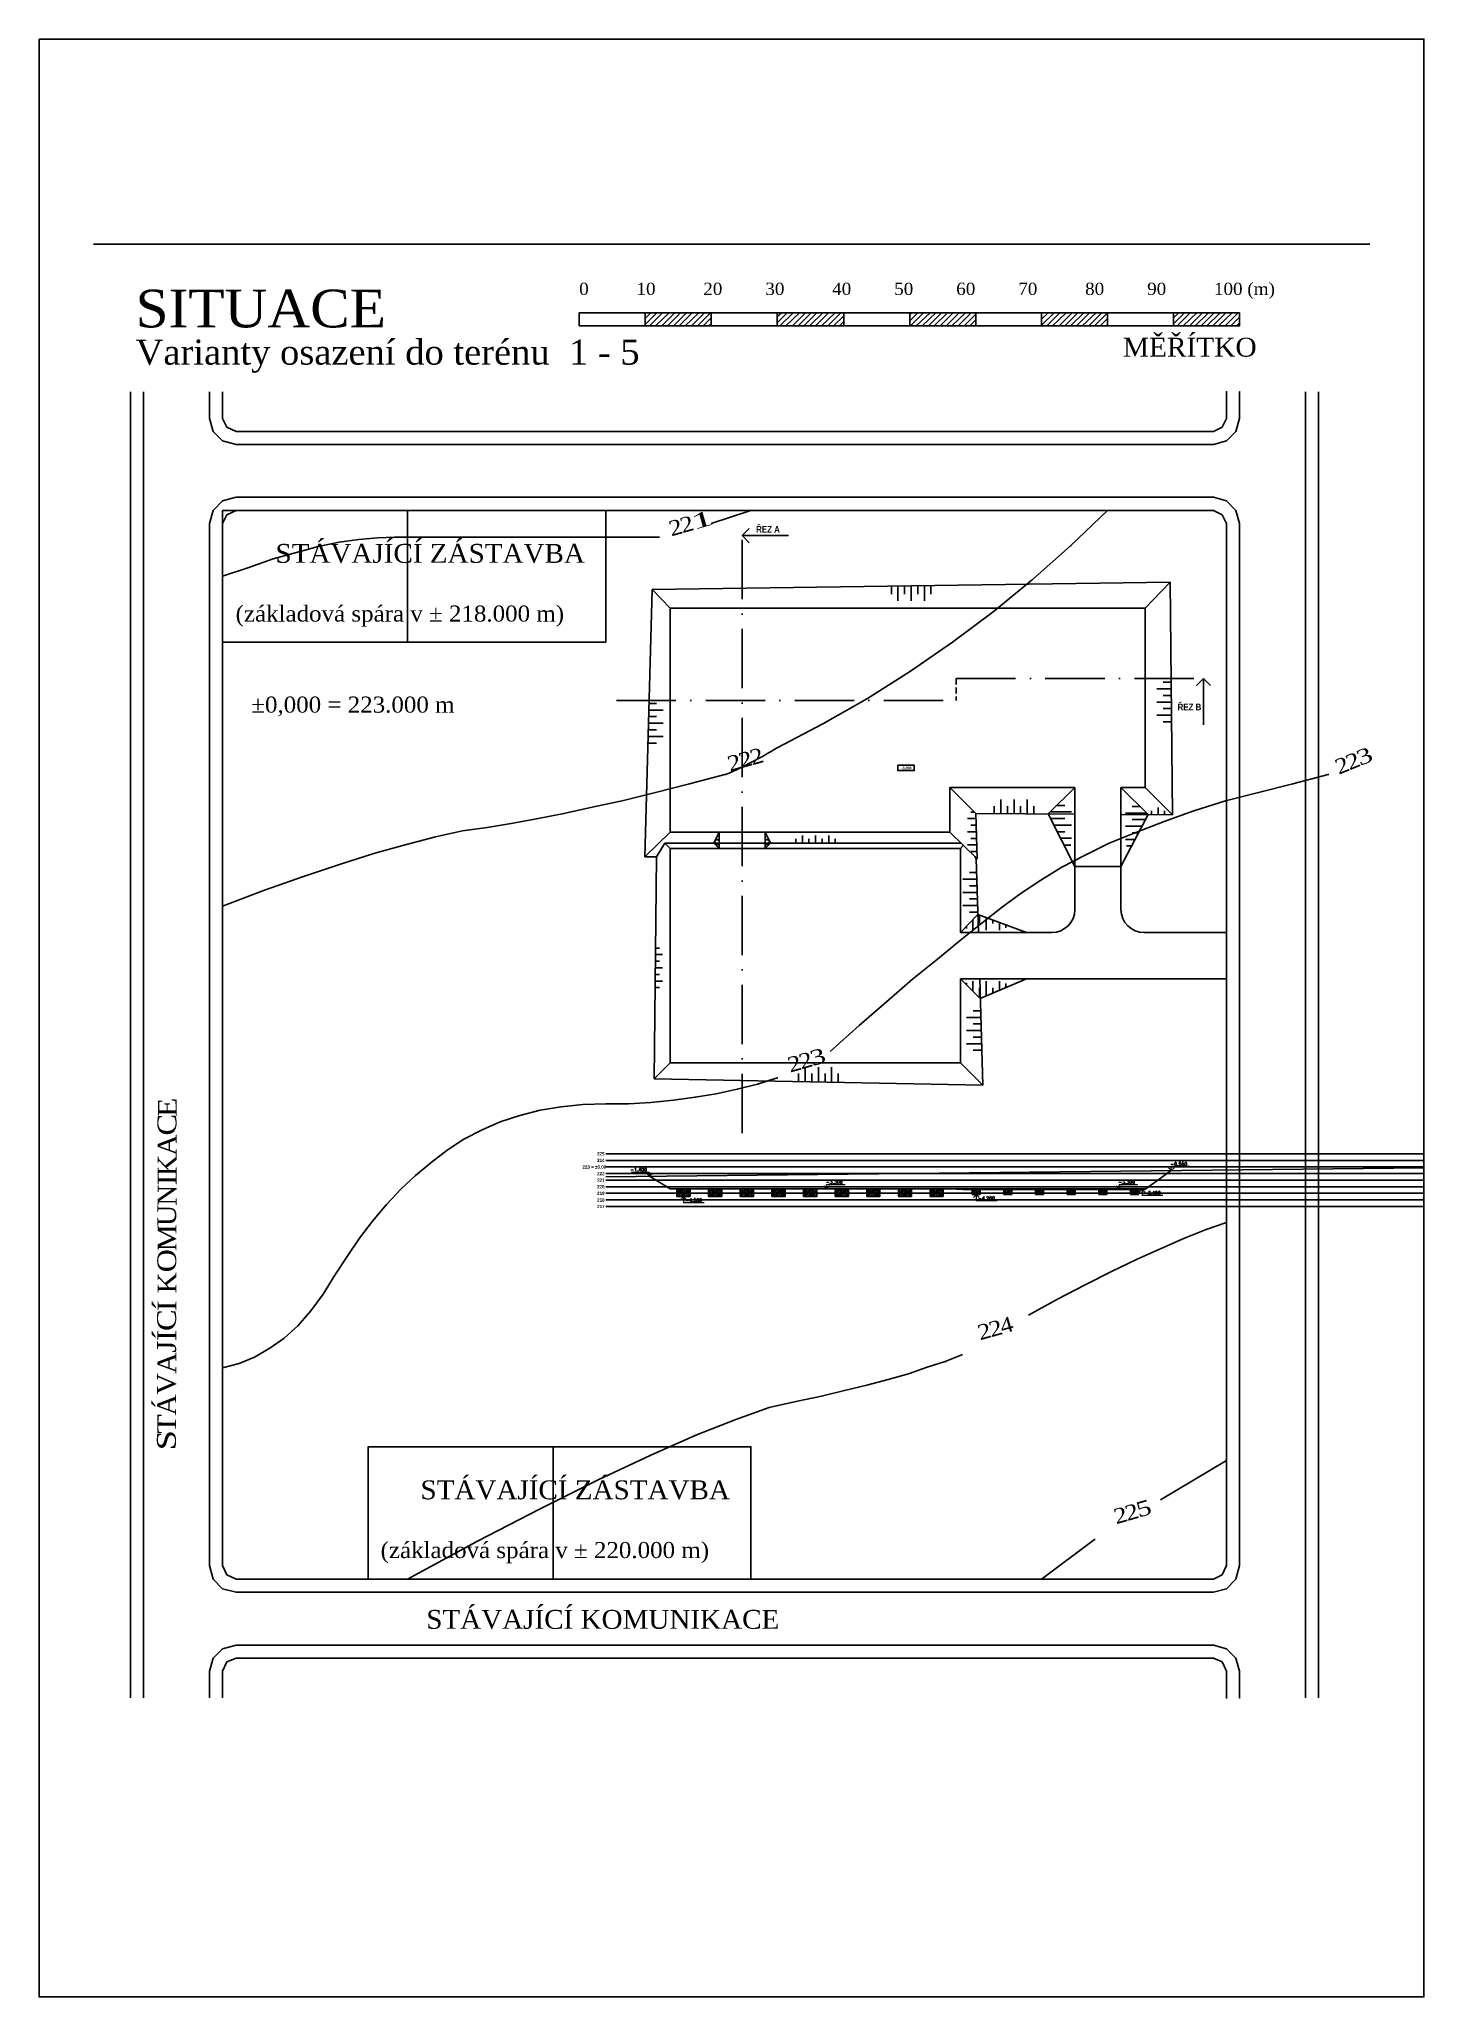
# Model space of a CAD drawing. Header units: millimetres. Extents: x -51 to 2999949, y -1641567 to 415040.
# Drawn here: x 929949 to 1139949, y -623152 to -326152 of the extents above; entities that cross this region are included whole.
import ezdxf

# ---------------------------------------------------------------- set-up
doc = ezdxf.new("R2010")
doc.units = ezdxf.units.MM
doc.header["$LTSCALE"] = 75
doc.header["$MEASUREMENT"] = 0
doc.linetypes.add('ACAD_ISO10W100', pattern=[18, 12, -3, 0, -3])
doc.layers.get('0').update_dxf_attribs({"linetype": 'CONTINUOUS'})
for name, color, linetype in [('cesty', 161, 'CONTINUOUS'), ('DNO', 210, 'CONTINUOUS'), ('objekt A+B', 10, 'CONTINUOUS'), ('objekt C', 30, 'CONTINUOUS'), ('svahování', 80, 'CONTINUOUS'), ('TEXT hloubky ŘEZ', 255, 'CONTINUOUS'), ('TEXT hlouby SJ', 6, 'CONTINUOUS'), ('ŘEZ', 10, 'ACAD_ISO10W100'), ('ŘEZ bílá', 251, 'CONTINUOUS'), ('ŘEZ červená', 10, 'CONTINUOUS'), ('šrafy', 90, 'CONTINUOUS')]:
    doc.layers.add(name, color=color, linetype=linetype)
doc.layers.add('texty', color=255, linetype='CONTINUOUS', lineweight=15)
doc.styles.add('hloubky patek a pasu', font='ariblk.ttf', dxfattribs={"width": 0.75, "height": 400})
doc.styles.add('romans', font='romans.shx')
doc.styles.add('TIMESNEWROMAN', font='times.ttf')
doc.styles.add('ŘEZ', font='ariblk.ttf', dxfattribs={"width": 0.75, "height": 1000})
doc.styles.add('ŘEZ HLOUBKY', font='ariblk.ttf', dxfattribs={"width": 0.75, "height": 500})
pattern_1 = [(45, (2149.33, -682153.43), (-132.58252, 132.58252), [])]
pattern_2 = [(45, (2149.33, -682153.43), (-132.58252, 132.58252), [])]

msp = doc.modelspace()

# ---------------------------------------------------------------- texts
at = {"attachment_point": 7, "style": 'TIMESNEWROMAN'}
for s, insert, char_height, width in [('\\W1.04;SITUACE', (944570.606, -369963.9438), 5726.351254, 39233.210613), ('\\W1.03;0\\~\\~\\~\\~\\~\\~\\~\\~\\~\\~10\\~\\~\\~\\~\\~\\~\\~\\~\\~\\~20\\~\\~\\~\\~\\~\\~\\~\\~\\~30\\~\\~\\~\\~\\~\\~\\~\\~\\~\\~40\\~\\~\\~\\~\\~\\~\\~\\~\\~50\\~\\~\\~\\~\\~\\~\\~\\~\\~60\\~\\~\\~\\~\\~\\~\\~\\~\\~70\\~\\~\\~\\~\\~\\~\\~\\~\\~\\~80\\~\\~\\~\\~\\~\\~\\~\\~\\~90\\~\\~\\~\\~\\~\\~\\~\\~\\~\\~100\\~(m)', (1011851.0381, -365566.0212), 1861.0337746, 104185.902222), ('\\W1.03;MĚŘÍTKO', (1094305.5786, -374361.8664), 2863.160702, 21087.585931), ('\\W1.02;Varianty\\~osazení\\~do\\~terénu\\~\\~1\\~-\\~5', (944570.606, -376779.4418), 3793.664797, 76615.213946), ('\\W1.02;STÁVAJÍCÍ\\~ZÁSTAVBA', (965788.6333, -405661.6538), 2863.160702, 47179.177469), ('{\\W1.03;(základová\\~spára\\~v\\~±\\~218.000\\~m)}', (959744.7078, -415306.2117), 2433.709411, 49434.835916), ('{\\W1.03;±\\fTimes New Roman|b0|i0|c238|p18;0,000 =\\fTimes New Roman|b0|i0|c0|p18;\\~2\\fTimes New Roman|b0|i0|c238|p18;23\\fTimes New Roman|b0|i0|c0|p18;.000\\~m}', (962120.6215, -428896.0559), 2433.7094106, 49434.835916), ('\\W1.02;STÁVAJÍCÍ\\~ZÁSTAVBA', (987778.2266, -547732.4222), 2863.160702, 47179.177469), ('\\W1.03;(základová\\~spára\\~v\\~±\\~220.000\\~m)', (981734.3011, -557376.9801), 2433.709411, 49434.835916), ('\\W1.02;STÁVAJÍCÍ\\~KOMUNIKACE', (988652.6637, -567381.5672), 2863.160702, 53670.587301)]:
    msp.add_mtext(s, dxfattribs=dict(at, insert=insert, char_height=char_height, width=width))
for s, insert, char_height, width, rotation in [('\\W1.95;1', (1029185.4395, -400620.6037), 2289.83564, 3945.505769, 15.800195223), ('\\W1.16;2', (1025816.3587, -401598.0884), 2289.83564, 3047.345227, 15.800195223), ('\\W1.16;2', (1027513.7188, -401109.3984), 2289.83564, 3047.345227, 15.800195223), ('\\W1.35;3', (1130293.122, -436455.4968), 2289.83564, 3263.015794, 21.903186915), ('\\W1.16;2', (1034714.7218, -437269.6359), 2289.83564, 3047.345227, 15.800195223), ('\\W1.16;2', (1036412.0426, -436780.9197), 2289.83564, 3047.345227, 15.800195223), ('\\W1.16;2', (1038109.4419, -436318.1044), 2289.83564, 3047.345227, 15.800195223), ('\\W1.16;2', (1127044.2278, -437759.896), 2289.83564, 3047.345227, 21.903186915), ('\\W1.16;2', (1128680.0123, -437093.5191), 2289.83564, 3047.345227, 21.903186915), ('\\W1.16;2', (1043844.6103, -482945.947), 2289.83564, 3047.345227, 15.800195223), ('\\W1.16;2', (1045541.9703, -482457.257), 2289.83564, 3047.345227, 15.800195223), ('\\W1.35;3', (1047213.7695, -481994.3501), 2289.83564, 3263.015794, 15.800195223), ('\\W1.09;E', (950819.3777, -489633.5364), 2863.05416, 4188.811084, 89.900411366), ('\\W1.14;C', (950793.7907, -492488.3141), 2863.05416, 4490.011551, 89.900411366), ('\\W1.04;A', (950793.6992, -495574.6563), 2863.05416, 4592.758633, 89.900411366), ('\\W1.03;K', (950793.6992, -498635.0191), 2863.05416, 4572.933721, 89.900411366), ('\\W1.19;I', (950793.7907, -500075.4107), 2863.05416, 3142.167689, 89.900411366), ('\\W1.02;N', (950793.7907, -503135.7867), 2863.05416, 4557.722998, 89.900411366), ('\\W1.04;U', (950768.243, -506222.0373), 2863.05416, 4588.465591, 89.900411366), ('\\W1.07;M', (950768.158, -510054.0119), 2863.05416, 5402.248105, 89.900411366), ('\\W1.13;O', (950768.2822, -513243.0552), 2863.05416, 4720.524113, 89.900411366), ('\\W1.03;K', (950768.4523, -516432.0592), 2863.05416, 4572.933721, 89.900411366), ('\\W1.19;Í', (950768.4981, -519184.1489), 2863.05416, 3142.167689, 89.900411366), ('\\W1.14;C', (950742.6953, -522141.693), 2863.05416, 4490.011551, 89.900411366), ('\\W1.19;Í', (950742.6495, -523684.8118), 2863.05416, 3142.167689, 89.900411366), ('\\W1.16;2', (1072649.3811, -523555.922), 2289.83564, 3047.345227, 15.800195223), ('\\W1.16;2', (1074346.7804, -523093.159), 2289.83564, 3047.345227, 15.800195223), ('\\W1.13;4', (1076018.5534, -522604.3774), 2289.83564, 3009.2889, 15.800195223), ('\\W1.09;J', (950742.6953, -525433.9082), 2863.05416, 3226.500007, 89.900411366), ('\\W1.04;A', (950742.8196, -528622.9122), 2863.05416, 4592.758633, 89.900411366), ('\\W1.05;V', (950742.9962, -531811.9686), 2863.05416, 4599.969062, 89.900411366), ('\\W1.04;Á', (950717.3176, -534975.5165), 2863.05416, 4592.758633, 89.900411366), ('\\W1.28;S', (950717.4027, -540248.262), 2863.05416, 4219.334297, 89.900411366), ('\\W1.12;T', (950717.3569, -537727.5538), 2863.05416, 4225.102355, 89.900411366), ('\\W1.16;2', (1093301.4343, -551460.7931), 2289.83564, 3047.345227, 15.800195223), ('\\W1.16;2', (1094998.7812, -550972.1031), 2289.83564, 3047.345227, 15.800195223), ('\\W1.31;5', (1096696.1543, -550483.4), 2289.83564, 3222.341082, 15.800195223)]:
    msp.add_mtext(s, dxfattribs=dict(at, insert=insert, char_height=char_height, width=width, rotation=rotation))
at = {"layer": 'TEXT hloubky ŘEZ', "char_height": 500, "attachment_point": 1, "style": 'ŘEZ HLOUBKY'}
for s, width, heights, insert in [('225', 1674.686176, [0], (1014562.687, -495000.3985)), ('223 = ±0.00', 3549.990573, [1316.3218], (1012337.5089, -497000.3985)), ('224', 1674.686176, [0], (1014562.687, -496000.3985)), ('222', 1674.686176, [0], (1014562.687, -498000.3985)), ('221', 1674.686176, [0], (1014562.687, -499000.3985)), ('220', 1674.686176, [0], (1014562.687, -500000.3985)), ('219', 1674.686176, [0], (1014562.687, -501000.3985)), ('218', 1674.686176, [0], (1014562.687, -502000.3985)), ('217', 1674.686176, [0], (1014562.687, -503000.3985))]:
    msp.add_mtext_dynamic_manual_height_columns(s, width=width, gutter_width=2500, heights=heights, dxfattribs=dict(at, insert=insert))
at = {"layer": 'TEXT hlouby SJ', "insert": (1060708.2289, -436511.9837), "char_height": 400, "attachment_point": 1, "style": 'hloubky patek a pasu'}
msp.add_mtext_dynamic_manual_height_columns('-3,300', width=1520.658085, gutter_width=2000, heights=[0], dxfattribs=at)
at = {"layer": 'texty', "ltscale": 20, "extrusion": (1.93959e-16, -3.39308e-16, -1), "style": 'romans', "text_generation_flag": 2}
for s, p in [('-1,400', (-1019581.0794, -497912.1609)), ('-0,550', (-1101510.7232, -497047.6123)), ('-3,300', (-1049250.9441, -499798.9823)), ('-4,200', (-1072346.4037, -502253.3985)), ('-3,300', (-1093597.4843, -499798.9823)), ('-3,400', (-1097494.4352, -501453.3985)), ('-4,500', (-1027946.4037, -502553.3985))]:
    msp.add_text(s, height=514.89696, dxfattribs=at).set_placement(p)
at = {"layer": 'ŘEZ', "char_height": 1000, "attachment_point": 1, "style": 'ŘEZ'}
for s, insert in [('ŘEZ A', (1038688.2154, -400014.1598)), ('ŘEZ B', (1102603.032, -426972.805))]:
    msp.add_mtext_dynamic_manual_height_columns(s, width=8587.751714, gutter_width=5000, heights=[0], dxfattribs=dict(at, insert=insert))

# ---------------------------------------------------------------- blocks, each defined once
blk = doc.blocks.new('*U22')
at = {"layer": 'DNO'}
for p, q in [((-1000, 600), (-1000, -600)), ((1000, -600), (1000, 600)), ((-1000, -600), (1000, -600))]:
    blk.add_line(p, q, dxfattribs=at)
blk = doc.blocks.new('*U23')
at = {"layer": 'DNO', "color": 0, "linetype": 'ByBlock', "lineweight": -2, "transparency": 16777216}
for p in [(0, 0), (4800, 0), (9600, 0), (14400, 0), (19200, 0), (24000, 0), (28800, 0), (33600, 0), (38400, 0)]:
    blk.add_blockref('*U22', p, dxfattribs=at)

# ---------------------------------------------------------------- hatches: boundary and pattern name
at = {"layer": 'šrafy'}
h = msp.add_hatch(dxfattribs=at)
h.set_pattern_fill('ANSI31', color=256, scale=1500)
h.set_pattern_definition(pattern_1)
h.paths.add_polyline_path([(1026669.7798, -500550.3985), (1026669.7798, -501250.3985), (1028669.7798, -501250.3985), (1028669.7798, -500550.3985)])
h = msp.add_hatch(dxfattribs=at)
h.set_pattern_fill('ANSI31', color=256, scale=1500)
h.set_pattern_definition(pattern_1)
h.paths.add_polyline_path([(1028669.7798, -501250.3985), (1026669.7798, -501250.3985), (1026669.7798, -501750.3985), (1028669.7798, -501750.3985)])
h = msp.add_hatch(dxfattribs=at)
h.set_pattern_fill('ANSI31', color=256, scale=1500)
h.set_pattern_definition(pattern_1)
h.paths.add_polyline_path([(1033469.7798, -500550.3985), (1031469.7798, -500550.3985), (1031469.7798, -501250.3985), (1033469.7798, -501250.3985)])
h = msp.add_hatch(dxfattribs=at)
h.set_pattern_fill('ANSI31', color=256, scale=1500)
h.set_pattern_definition(pattern_1)
h.paths.add_polyline_path([(1033469.7798, -501250.3985), (1031469.7798, -501250.3985), (1031469.7798, -501750.3985), (1033469.7798, -501750.3985)])
h = msp.add_hatch(dxfattribs=at)
h.set_pattern_fill('ANSI31', color=256, scale=1500)
h.set_pattern_definition(pattern_1)
h.paths.add_polyline_path([(1038269.7798, -500550.3985), (1036269.7798, -500550.3985), (1036269.7798, -501250.3985), (1038269.7798, -501250.3985)])
h = msp.add_hatch(dxfattribs=at)
h.set_pattern_fill('ANSI31', color=256, scale=1500)
h.set_pattern_definition(pattern_1)
h.paths.add_polyline_path([(1038269.7798, -501250.3985), (1036269.7798, -501250.3985), (1036269.7798, -501750.3985), (1038269.7798, -501750.3985)])
h = msp.add_hatch(dxfattribs=at)
h.set_pattern_fill('ANSI31', color=256, scale=1500)
h.set_pattern_definition(pattern_1)
h.paths.add_polyline_path([(1043069.7798, -500550.3985), (1041069.7798, -500550.3985), (1041069.7798, -501250.3985), (1043069.7798, -501250.3985)])
h = msp.add_hatch(dxfattribs=at)
h.set_pattern_fill('ANSI31', color=256, scale=1500)
h.set_pattern_definition(pattern_1)
h.paths.add_polyline_path([(1043069.7798, -501250.3985), (1041069.7798, -501250.3985), (1041069.7798, -501750.3985), (1043069.7798, -501750.3985)])
h = msp.add_hatch(dxfattribs=at)
h.set_pattern_fill('ANSI31', color=256, scale=1500)
h.set_pattern_definition(pattern_1)
h.paths.add_polyline_path([(1047869.7798, -500550.3985), (1046869.7798, -500550.3985), (1045869.7798, -500550.3985), (1045869.7798, -501250.3985), (1047869.7798, -501250.3985)])
h = msp.add_hatch(dxfattribs=at)
h.set_pattern_fill('ANSI31', color=256, scale=1500)
h.set_pattern_definition(pattern_1)
h.paths.add_polyline_path([(1047869.7798, -501250.3985), (1045869.7798, -501250.3985), (1045869.7798, -501750.3985), (1047869.7798, -501750.3985)])
h = msp.add_hatch(dxfattribs=at)
h.set_pattern_fill('ANSI31', color=256, scale=1500)
h.set_pattern_definition(pattern_1)
h.paths.add_polyline_path([(1052669.7798, -500550.3985), (1050669.7798, -500550.3985), (1050669.7798, -501250.3985), (1052669.7798, -501250.3985)])
h = msp.add_hatch(dxfattribs=at)
h.set_pattern_fill('ANSI31', color=256, scale=1500)
h.set_pattern_definition(pattern_1)
h.paths.add_polyline_path([(1052669.7798, -501250.3985), (1050669.7798, -501250.3985), (1050669.7798, -501750.3985), (1052669.7798, -501750.3985)])
h = msp.add_hatch(dxfattribs=at)
h.set_pattern_fill('ANSI31', color=256, scale=1500)
h.set_pattern_definition(pattern_1)
h.paths.add_polyline_path([(1057469.7798, -500550.3985), (1055469.7798, -500550.3985), (1055469.7798, -501250.3985), (1057469.7798, -501250.3985)])
h = msp.add_hatch(dxfattribs=at)
h.set_pattern_fill('ANSI31', color=256, scale=1500)
h.set_pattern_definition(pattern_1)
h.paths.add_polyline_path([(1057469.7798, -501250.3985), (1055469.7798, -501250.3985), (1055469.7798, -501750.3985), (1057469.7798, -501750.3985)])
h = msp.add_hatch(dxfattribs=at)
h.set_pattern_fill('ANSI31', color=256, scale=1500)
h.set_pattern_definition(pattern_1)
h.paths.add_polyline_path([(1062269.7798, -500550.3985), (1060269.7798, -500550.3985), (1060269.7798, -501250.3985), (1062269.7798, -501250.3985)])
h = msp.add_hatch(dxfattribs=at)
h.set_pattern_fill('ANSI31', color=256, scale=1500)
h.set_pattern_definition(pattern_1)
h.paths.add_polyline_path([(1062269.7798, -501250.3985), (1060269.7798, -501250.3985), (1060269.7798, -501750.3985), (1062269.7798, -501750.3985)])
h = msp.add_hatch(dxfattribs=at)
h.set_pattern_fill('ANSI31', color=256, scale=1500)
h.set_pattern_definition(pattern_1)
h.paths.add_polyline_path([(1067069.7798, -500550.3985), (1065069.7798, -500550.3985), (1065069.7798, -501250.3985), (1067069.7798, -501250.3985)])
h = msp.add_hatch(dxfattribs=at)
h.set_pattern_fill('ANSI31', color=256, scale=1500)
h.set_pattern_definition(pattern_1)
h.paths.add_polyline_path([(1067069.7798, -501250.3985), (1065069.7798, -501250.3985), (1065069.7798, -501750.3985), (1067069.7798, -501750.3985)])
h = msp.add_hatch(dxfattribs=at)
h.set_pattern_fill('ANSI31', color=256, scale=1500)
h.set_pattern_definition(pattern_1)
h.paths.add_polyline_path([(1070019.7798, -500550.3985), (1068069.7798, -500550.3985), (1070019.7798, -500650.3985)])
h = msp.add_hatch(dxfattribs=at)
h.set_pattern_fill('ANSI31', color=256, scale=1500)
h.set_pattern_definition(pattern_1)
h.paths.add_polyline_path([(1072669.7798, -500550.3985), (1070019.7798, -500550.3985), (1070019.7798, -500650.3985), (1072669.7798, -500650.3985)])
h = msp.add_hatch(dxfattribs=at)
h.set_pattern_fill('ANSI31', color=256, scale=1500)
h.set_pattern_definition(pattern_2)
h.paths.add_polyline_path([(1072669.7798, -500650.3985), (1071469.7798, -500650.3985), (1071469.7798, -501250.3985), (1072669.7798, -501250.3985)])
h = msp.add_hatch(dxfattribs=at)
h.set_pattern_fill('ANSI31', color=256, scale=1500)
h.set_pattern_definition(pattern_2)
h.paths.add_polyline_path([(1072669.7798, -501250.3985), (1071469.7798, -501250.3985), (1071469.7798, -501450.3985), (1072669.7798, -501450.3985)])
h = msp.add_hatch(dxfattribs=at)
h.set_pattern_fill('ANSI31', color=256, scale=1500)
h.set_pattern_definition(pattern_1)
h.paths.add_polyline_path([(1076269.7798, -500550.3985), (1072669.7798, -500550.3985), (1072669.7798, -500650.3985), (1076269.7798, -500650.3985)])
h = msp.add_hatch(dxfattribs=at)
h.set_pattern_fill('ANSI31', color=256, scale=1500)
h.set_pattern_definition(pattern_1)
h.paths.add_polyline_path([(1097669.7798, -500550.3985), (1076269.7798, -500550.3985), (1076269.7798, -500650.3985), (1097669.7798, -500650.3985)])
h = msp.add_hatch(dxfattribs=at)
h.set_pattern_fill('ANSI31', color=256, scale=1500)
h.set_pattern_definition(pattern_2)
h.paths.add_polyline_path([(1077469.7798, -500650.3985), (1076269.7798, -500650.3985), (1076269.7798, -501250.3985), (1077469.7798, -501250.3985)])
h = msp.add_hatch(dxfattribs=at)
h.set_pattern_fill('ANSI31', color=256, scale=1500)
h.set_pattern_definition(pattern_2)
h.paths.add_polyline_path([(1077469.7798, -501250.3985), (1076269.7798, -501250.3985), (1076269.7798, -501450.3985), (1077469.7798, -501450.3985)])
h = msp.add_hatch(dxfattribs=at)
h.set_pattern_fill('ANSI31', color=256, scale=1500)
h.set_pattern_definition(pattern_2)
h.paths.add_polyline_path([(1082269.7798, -500650.3985), (1081069.7798, -500650.3985), (1081069.7798, -501250.3985), (1082269.7798, -501250.3985)])
h = msp.add_hatch(dxfattribs=at)
h.set_pattern_fill('ANSI31', color=256, scale=1500)
h.set_pattern_definition(pattern_2)
h.paths.add_polyline_path([(1082269.7798, -501250.3985), (1081069.7798, -501250.3985), (1081069.7798, -501450.3985), (1082269.7798, -501450.3985)])
h = msp.add_hatch(dxfattribs=at)
h.set_pattern_fill('ANSI31', color=256, scale=1500)
h.set_pattern_definition(pattern_2)
h.paths.add_polyline_path([(1087069.7798, -500650.3985), (1085869.7798, -500650.3985), (1085869.7798, -501250.3985), (1087069.7798, -501250.3985)])
h = msp.add_hatch(dxfattribs=at)
h.set_pattern_fill('ANSI31', color=256, scale=1500)
h.set_pattern_definition(pattern_2)
h.paths.add_polyline_path([(1087069.7798, -501250.3985), (1085869.7798, -501250.3985), (1085869.7798, -501450.3985), (1087069.7798, -501450.3985)])
h = msp.add_hatch(dxfattribs=at)
h.set_pattern_fill('ANSI31', color=256, scale=1500)
h.set_pattern_definition(pattern_2)
h.paths.add_polyline_path([(1091869.7798, -500650.3985), (1090669.7798, -500650.3985), (1090669.7798, -501250.3985), (1091869.7798, -501250.3985)])
h = msp.add_hatch(dxfattribs=at)
h.set_pattern_fill('ANSI31', color=256, scale=1500)
h.set_pattern_definition(pattern_2)
h.paths.add_polyline_path([(1091869.7798, -501250.3985), (1090669.7798, -501250.3985), (1090669.7798, -501450.3985), (1091869.7798, -501450.3985)])
h = msp.add_hatch(dxfattribs=at)
h.set_pattern_fill('ANSI31', color=256, scale=1500)
h.set_pattern_definition(pattern_2)
h.paths.add_polyline_path([(1096669.7798, -500650.3985), (1095469.7798, -500650.3985), (1095469.7798, -501250.3985), (1096669.7798, -501250.3985)])
h = msp.add_hatch(dxfattribs=at)
h.set_pattern_fill('ANSI31', color=256, scale=1500)
h.set_pattern_definition(pattern_2)
h.paths.add_polyline_path([(1096669.7798, -501250.3985), (1095469.7798, -501250.3985), (1095469.7798, -501450.3985), (1096669.7798, -501450.3985)])
h = msp.add_hatch(dxfattribs=at)
h.set_pattern_fill('ANSI31', color=256, scale=1500)
h.set_pattern_definition(pattern_1)
h.paths.add_polyline_path([(1097805.5361, -500550.3985), (1097669.7798, -500550.3985), (1097669.7798, -500650.3985)])

# ---------------------------------------------------------------- linework, layer by layer
for p, q in [((938166.6185, -357233.2595), (1131752.1823, -357233.2595)), ((959847.5854, -395657.1779), (1108142.3038, -395657.1779)), ((959847.5854, -397637.525), (1108142.3038, -397637.525)), ((1021855.6645, -401701.0904), (1024041.7669, -401701.0904)), ((959847.5854, -569799.3062), (1108142.3038, -569799.3062)), ((959847.5854, -571753.9355), (1108142.3038, -571753.9355))]:
    msp.add_line(p, q)
msp.add_lwpolyline([(929948.9938, -326152.2275), (929948.9938, -623152.2275), (1139948.9938, -623152.2275), (1139948.9938, -326152.2275)], close=True)
for points in [[(1011851.0381, -369629.7174), (1021855.6645, -369629.7174), (1021855.6645, -367675.088), (1031860.2843, -367675.088), (1031860.2843, -369629.7174), (1041864.9041, -369629.7174), (1041864.9041, -367675.088), (1051972.395, -367675.088), (1051972.395, -369629.7174), (1061977.0279, -369629.7174), (1061977.0279, -367675.088), (1071981.6346, -367675.088), (1071981.6346, -369629.7174), (1081986.2675, -369629.7174), (1081986.2675, -367675.088), (1091990.8873, -367675.088), (1091990.8873, -369629.7174), (1101995.5072, -369629.7174), (1101995.5072, -367675.088), (1011851.0381, -367675.088), (1011851.0381, -369629.7174), (1102098.3783, -369629.7174)], [(1021855.6645, -368549.5447), (1022730.1081, -367675.088), (1022832.9792, -367675.088)], [(1021855.6645, -369423.9752), (1023604.5386, -367675.088), (1023707.4097, -367675.088)], [(1022498.635, -369629.7174), (1024478.9821, -367675.088), (1024607.5841, -367675.088)], [(1023398.7964, -369629.7174), (1025482.0146, -367675.088), (1025584.8857, -367675.088)], [(1024376.098, -369629.7174), (1026356.4582, -367675.088), (1026459.3293, -367675.088)], [(1025250.5546, -369629.7174), (1027230.9018, -367675.088), (1027359.4906, -367675.088)], [(1026150.7029, -369629.7174), (1028105.3322, -367675.088), (1028233.9211, -367675.088)], [(1027025.1465, -369629.7174), (1029005.4936, -367675.088), (1029108.3778, -367675.088)], [(1027899.5901, -369629.7174), (1029982.8083, -367675.088), (1030085.6794, -367675.088)], [(1028876.8916, -369629.7174), (1030857.2519, -367675.088), (1030985.8407, -367675.088)], [(1029777.0661, -369629.7174), (1031757.4132, -367675.088), (1031860.2843, -367675.088)], [(1041864.9041, -368215.1875), (1042507.8746, -367675.088), (1042636.4766, -367675.088)], [(1041864.9041, -369192.5152), (1043408.036, -367675.088), (1043510.9071, -367675.088)], [(1042302.1194, -369629.7174), (1044282.4665, -367675.088), (1044385.3507, -367675.088)], [(1043176.5629, -369629.7174), (1045259.7942, -367675.088), (1045388.3831, -367675.088)], [(1044179.5954, -369629.7174), (1046159.9425, -367675.088), (1046262.8136, -367675.088)], [(1045054.039, -369629.7174), (1047034.3861, -367675.088), (1047137.2703, -367675.088)], [(1045928.4825, -369629.7174), (1047908.8297, -367675.088), (1048011.7008, -367675.088)], [(1046802.913, -369629.7174), (1048783.2602, -367675.088), (1048886.1443, -367675.088)], [(1047677.3566, -369629.7174), (1049657.7168, -367675.088), (1049786.3057, -367675.088)], [(1048577.518, -369629.7174), (1050660.7362, -367675.088), (1050763.6073, -367675.088)], [(1049554.8326, -369629.7174), (1051535.1798, -367675.088), (1051638.064, -367675.088)], [(1050429.2762, -369629.7174), (1051972.395, -368112.3164), (1052075.2792, -368112.3164)], [(1061977.0279, -367983.7275), (1062311.359, -367675.088), (1062414.2432, -367675.088)], [(1061977.0279, -368883.8758), (1063185.8156, -367675.088), (1063288.6867, -367675.088)], [(1062079.899, -369629.7174), (1064060.2461, -367675.088), (1064188.835, -367675.088)], [(1062980.0473, -369629.7174), (1065063.2786, -367675.088), (1065166.1628, -367675.088)], [(1063854.5039, -369629.7174), (1065937.7222, -367675.088), (1066040.5933, -367675.088)], [(1064831.8055, -369629.7174), (1066812.1527, -367675.088), (1066915.0368, -367675.088)], [(1065706.2491, -369629.7174), (1067686.6093, -367675.088), (1067815.1982, -367675.088)], [(1066606.4105, -369629.7174), (1068586.7576, -367675.088), (1068689.6287, -367675.088)], [(1067480.841, -369629.7174), (1069461.2012, -367675.088), (1069564.0723, -367675.088)], [(1068355.2976, -369629.7174), (1070438.5158, -367675.088), (1070567.1047, -367675.088)], [(1069332.5992, -369629.7174), (1071312.9463, -367675.088), (1071441.5483, -367675.088)], [(1070232.7737, -369629.7174), (1071981.6346, -367880.8302), (1072084.5188, -367880.8302)], [(1081986.2675, -367777.9591), (1082089.1386, -367675.088), (1082217.7275, -367675.088)], [(1081986.2675, -368652.4158), (1082989.3, -367675.088), (1083092.1842, -367675.088)], [(1081986.2675, -369526.8463), (1083863.7436, -367675.088), (1083966.6147, -367675.088)], [(1082757.8269, -369629.7174), (1084738.1741, -367675.088), (1084841.0452, -367675.088)], [(1083632.2705, -369629.7174), (1085715.5018, -367675.088), (1085844.0907, -367675.088)], [(1084635.303, -369629.7174), (1086615.6501, -367675.088), (1086718.5212, -367675.088)], [(1085509.7465, -369629.7174), (1087490.0937, -367675.088), (1087592.9778, -367675.088)], [(1086384.1901, -369629.7174), (1088364.5372, -367675.088), (1088467.4083, -367675.088)], [(1087258.6206, -369629.7174), (1089238.9677, -367675.088), (1089341.8388, -367675.088)], [(1088133.0642, -369629.7174), (1090242.0133, -367675.088), (1090344.8844, -367675.088)], [(1089136.0966, -369629.7174), (1091116.4438, -367675.088), (1091219.3149, -367675.088)], [(1090010.5402, -369629.7174), (1091990.8873, -367675.088), (1092093.7715, -367675.088)], [(1101995.5072, -369629.7174), (1112000.127, -369629.7174), (1112000.127, -367675.088), (1101995.5072, -367675.088), (1101995.5072, -369629.7174), (1102098.3783, -369629.7174)], [(1101995.5072, -368420.9297), (1102767.0666, -367675.088), (1102869.9507, -367675.088)], [(1101995.5072, -369321.1041), (1103641.5101, -367675.088), (1103744.3943, -367675.088)], [(1102535.6066, -369629.7174), (1104515.9537, -367675.088), (1104644.5426, -367675.088)], [(1103435.7549, -369629.7174), (1105518.9862, -367675.088), (1105621.8703, -367675.088)], [(1104413.0826, -369629.7174), (1106393.4297, -367675.088), (1106496.3008, -367675.088)], [(1105287.5131, -369629.7174), (1107267.8602, -367675.088), (1107396.4622, -367675.088)], [(1106187.6745, -369629.7174), (1108142.3038, -367675.088), (1108270.9058, -367675.088)], [(1107062.118, -369629.7174), (1109042.4652, -367675.088), (1109145.3363, -367675.088)], [(1107936.5485, -369629.7174), (1109916.8957, -367675.088), (1110019.7798, -367675.088)], [(1108811.0052, -369629.7174), (1110894.2234, -367675.088), (1111022.8123, -367675.088)], [(1109814.0246, -369629.7174), (1111794.3717, -367675.088), (1111897.2559, -367675.088)], [(1030651.4966, -369629.7174), (1031860.2843, -368420.9297), (1031963.1554, -368420.9297)], [(1031525.9402, -369629.7174), (1031860.2843, -369321.1041), (1031963.1554, -369321.1041)], [(1051303.7067, -369629.7174), (1051972.395, -368986.7469), (1052075.2792, -368986.7469)], [(1071107.2041, -369629.7174), (1071981.6346, -368755.2869), (1072084.5188, -368755.2869)], [(1090884.9838, -369629.7174), (1091990.8873, -368549.5447), (1092093.7715, -368549.5447)], [(1091785.1321, -369629.7174), (1091990.8873, -369423.9752), (1092093.7715, -369423.9752)], [(1110688.4681, -369629.7174), (1112000.127, -368318.0586), (1112103.0111, -368318.0586)], [(1111562.9117, -369629.7174), (1112000.127, -369192.5152), (1112103.0111, -369192.5152)], [(943799.0401, -379634.3503), (943799.0401, -475694.1364), (943901.9177, -475694.1364)], [(945779.3872, -379634.3503), (945779.3872, -475694.1364), (945882.2648, -475694.1364)], [(955784.0135, -379634.3503), (955784.0135, -383697.9156), (956324.1064, -385678.2628), (957764.3607, -387092.7927), (959847.5854, -387658.6099), (1108039.4327, -387658.6099), (1110019.7798, -387092.7927), (1111460.0406, -385678.2628), (1112000.127, -383697.9156), (1112000.127, -379634.3503), (1112103.0111, -379634.3503)], [(957764.3607, -379634.3503), (957764.3607, -383697.9156), (958407.3312, -385009.5745), (959847.5854, -385678.2628), (1108039.4327, -385678.2628), (1109351.0915, -385009.5745), (1110019.7798, -383697.9156), (1110019.7798, -379634.3503), (1110122.664, -379634.3503)], [(1122004.7468, -379634.3503), (1122004.7468, -475694.1364), (1122107.6179, -475694.1364)], [(1123985.0939, -379634.3503), (1123985.0939, -475694.1364), (1124087.9781, -475694.1364)], [(959847.5854, -395657.1779), (957764.3607, -396197.2773), (956324.1064, -397637.525), (955784.0135, -399617.8721), (955886.8846, -399617.8721)], [(959847.5854, -397637.525), (958407.3312, -398306.2133), (957764.3607, -399617.8721), (957867.2383, -399617.8721)], [(957764.3607, -417621.0468), (957764.3607, -397637.525), (1015914.6166, -397637.525), (1015914.6166, -417621.0468), (985797.873, -417621.0468), (985797.873, -397637.525), (985797.873, -417621.0468), (957764.3607, -417621.0468), (957867.2383, -417621.0468)], [(1031860.2843, -399617.8721), (1037904.1968, -397637.525), (1038007.081, -397637.525)], [(1086384.1901, -403012.7492), (1091990.8873, -397637.525), (1092093.7715, -397637.525)], [(1112000.127, -399617.8721), (1111460.0406, -397637.525), (1110019.7798, -396197.2773), (1108039.4327, -395657.1779), (1108142.3038, -395657.1779)], [(1110019.7798, -399617.8721), (1109351.0915, -398306.2133), (1108039.4327, -397637.525), (1108142.3038, -397637.525)], [(955784.0135, -475694.1364), (955784.0135, -399617.8721), (955886.8846, -399617.8721)], [(957764.3607, -475694.1364), (957764.3607, -399617.8721), (957867.2383, -399617.8721)], [(1110019.7798, -399617.8721), (1110019.7798, -475694.1364), (1110122.664, -475694.1364)], [(1112000.127, -399617.8721), (1112000.127, -475694.1364), (1112103.0111, -475694.1364)], [(957764.3607, -407616.414), (961725.0615, -406304.7551), (965454.2892, -404993.0963), (968977.7682, -404015.7947), (972269.7742, -403115.6203), (975458.909, -402472.6498), (978416.5708, -402035.4476), (981271.3615, -401803.9615), (983817.5258, -401701.0904), (1021958.5356, -401701.0904)], [(1041864.9041, -433643.8744), (1048783.2602, -430017.5113), (1055598.7582, -426185.4059), (1062079.899, -422018.9694), (1068458.1687, -417621.0468), (1074630.6832, -413017.3821), (1080571.7376, -408182.2312), (1086384.1901, -403012.7492), (1086487.0612, -403012.7492)], [(957764.3607, -457690.9616), (964142.6304, -455273.3993), (970057.954, -453190.168), (975664.6577, -451312.6919), (980834.1397, -449666.702), (985669.2776, -448355.0432), (990067.2001, -447146.2555), (994156.4898, -446271.7988), (997885.7175, -445731.6994), (1001512.0742, -445165.9084), (1005369.8973, -444420.0667), (1009536.3469, -443648.4812), (1013831.3918, -442645.4618), (1018563.6455, -441668.134), (1023398.7964, -440459.3463), (1028568.2784, -439147.6875), (1028671.1495, -439147.6875)], [(1028568.2784, -439147.6875), (1033943.5025, -437707.4398), (1034046.3736, -437707.4398)], [(1109951.4623, -441689.4835), (1110054.8371, -441668.134), (1114889.9881, -440459.3463), (1120059.47, -439147.6875), (1120162.3411, -439147.6875)], [(1120059.47, -439147.6875), (1125434.6942, -437707.4398), (1125537.5653, -437707.4398)], [(1105081.7709, -443211.279), (1110019.7798, -441668.134), (1110122.664, -441668.134)], [(1049889.1768, -479757.7148), (1054287.0994, -475797.0075), (1058453.5358, -472196.3882), (1062414.2432, -468775.7803), (1066169.1821, -465715.2474), (1069666.9564, -462860.4436), (1072984.6802, -460211.4082), (1076045.2262, -457793.8327), (1078900.0038, -455710.6145), (1081883.3964, -453730.2674), (1085072.5313, -451775.638), (1088467.4083, -450001.0331), (1092222.3604, -448149.2749), (1096285.9257, -446503.285), (1100580.9772, -444857.2689), (1105081.7709, -443211.279), (1105184.642, -443211.279)], [(943799.0401, -577797.8611), (943799.0401, -475694.1364), (943901.9177, -475694.1364)], [(945779.3872, -577797.8611), (945779.3872, -475694.1364), (945882.2648, -475694.1364)], [(955784.0135, -475694.1364), (955784.0135, -557711.4616), (956324.1064, -559794.6864), (957764.3607, -561234.9406), (959847.5854, -561775.0335), (1108039.4327, -561775.0335), (1110019.7798, -561234.9406), (1111460.0406, -559794.6864), (1112000.127, -557711.4616), (1112000.127, -475694.1364), (1112103.0111, -475694.1364)], [(957764.3607, -475694.1364), (957764.3607, -557711.4616), (958407.3312, -559125.9981), (959847.5854, -559794.6864), (1108039.4327, -559794.6864), (1109351.0915, -559125.9981), (1110019.7798, -557711.4616), (1110019.7798, -475694.1364), (1110122.664, -475694.1364)], [(1122004.7468, -577797.8611), (1122004.7468, -475694.1364), (1122107.6179, -475694.1364)], [(1123985.0939, -577797.8611), (1123985.0939, -475694.1364), (1124087.9781, -475694.1364)], [(1038881.5245, -484695.7237), (1041864.9041, -483718.4221), (1041967.7883, -483718.4221)], [(957764.3607, -527749.0312), (960284.8072, -527080.3429), (962599.4985, -526103.0282), (964914.1898, -524765.6516), (967100.2922, -523248.2375), (969183.5169, -521370.7615), (971163.8641, -519056.0702), (973041.3401, -516535.6367), (974790.2207, -513680.8329), (976667.6902, -510826.0553), (978545.1662, -508074.1357), (980525.5133, -505450.818), (982608.7381, -502930.3715), (984794.8405, -500615.6802), (987006.6607, -498532.462), (989424.2296, -496552.1018), (991841.7985, -494700.3566), (994362.2451, -493054.3406), (997114.1581, -491614.0929), (999866.0712, -490405.3051), (1002823.733, -489427.9905), (1005909.9902, -488656.418), (1009099.1251, -488116.3316), (1012391.1376, -487781.9875), (1015914.6166, -487653.3986), (1019335.2179, -487653.3986), (1022730.1081, -487447.6433), (1026150.7029, -487113.2992), (1029442.7089, -486676.0708), (1032631.8437, -486135.9845), (1035820.9786, -485467.2831), (1038881.5245, -484695.7237), (1039010.1134, -484695.7237)], [(1080005.9204, -519724.7716), (1084403.843, -517307.1961), (1088595.9972, -515121.0937), (1092659.5756, -513037.8624), (1096491.681, -511263.2705), (1100118.0311, -509617.2676), (1103641.5101, -508074.1357), (1106933.5292, -506762.4769), (1107062.118, -506762.4769)], [(1106933.5292, -506762.4769), (1110019.7798, -505682.2911), (1110122.664, -505682.2911)], [(985797.873, -559794.6864), (996342.5922, -554085.1049), (1006012.8679, -549044.2118), (1014808.7065, -544646.3023), (1022627.2239, -541019.9522), (1029545.5799, -537959.4063), (1035589.5186, -535541.8308), (1040656.1295, -533767.2389), (1044951.1548, -532789.9243), (1048577.518, -532018.3649), (1052075.2792, -531143.9213), (1055495.8871, -530372.3488), (1058685.022, -529497.9183), (1061771.2726, -528623.4747), (1064626.0633, -527620.4423), (1067377.9699, -526745.9987), (1067480.841, -526745.9987)], [(1067377.9699, -526745.9987), (1069898.4164, -525768.684), (1070001.2875, -525768.684)], [(979856.825, -559794.6864), (979856.825, -539708.2934), (1037904.1968, -539708.2934), (1037904.1968, -559794.6864), (1007890.3439, -559794.6864), (1007890.3439, -539708.2934), (1007890.3439, -559794.6864), (979856.825, -559794.6864), (979959.7027, -559794.6864)], [(1100015.16, -547732.553), (1110019.7798, -541791.5116), (1110122.664, -541791.5116)], [(1081986.2675, -559794.6864), (1090010.5402, -553750.7608), (1090113.4113, -553750.7608)], [(959847.5854, -569799.3062), (957764.3607, -570339.399), (956324.1064, -571753.9355), (955784.0135, -573734.2892), (955886.8846, -573734.2892)], [(1112000.127, -573734.2892), (1111460.0406, -571753.9355), (1110019.7798, -570339.399), (1108039.4327, -569799.3062), (1108142.3038, -569799.3062)], [(959847.5854, -571753.9355), (958407.3312, -572319.7527), (957764.3607, -573734.2892), (957867.2383, -573734.2892)], [(1110019.7798, -573734.2892), (1109351.0915, -572319.7527), (1108039.4327, -571753.9355), (1108142.3038, -571753.9355)], [(955784.0135, -577797.8611), (955784.0135, -573734.2892), (955886.8846, -573734.2892)], [(957764.3607, -577797.8611), (957764.3607, -573734.2892), (957867.2383, -573734.2892)], [(1110019.7798, -573734.2892), (1110019.7798, -577797.8611), (1110122.664, -577797.8611)], [(1112000.127, -573734.2892), (1112000.127, -577797.8611), (1112103.0111, -577797.8611)]]:
    msp.add_lwpolyline(points)
msp.add_open_spline([(1034046.3736, -437707.4398), (1036855.9695, -436556.337), (1039416.5218, -435156.1907), (1041864.9041, -433643.8744)], degree=3)
at = {"layer": 'cesty'}
for p, q in [((1087019.7798, -439669.1364), (1082997.2698, -443691.6464)), ((1087019.7798, -439669.1364), (1087019.7798, -458194.1364)), ((1094019.7798, -439669.1364), (1094019.7798, -458194.1364)), ((1094019.7798, -439669.1364), (1098154.5737, -443803.9302)), ((1094019.7798, -439669.1364), (1094019.7798, -451669.1364)), ((1082997.2698, -443691.6464), (1087019.7798, -451669.1364)), ((1087019.7798, -443721.4448), (1087019.7798, -455721.4448)), ((1094019.7798, -451669.1364), (1098154.5737, -443803.9302)), ((1032262.7267, -448112.0833), (1033069.7798, -446469.1364)), ((1033069.7798, -448919.1364), (1032262.7267, -448112.0833)), ((1033069.7798, -446469.1364), (1033069.7798, -448919.1364)), ((1040069.7798, -446469.1364), (1040069.7798, -448919.1364)), ((1040069.7798, -446469.1364), (1040848.9011, -448112.0833)), ((1040069.7798, -448919.1364), (1040848.9011, -448112.0833)), ((1094019.7798, -451669.1364), (1087019.7798, -451669.1364)), ((1069669.7798, -461694.1364), (1072313.0059, -458956.1497)), ((1079669.7798, -461694.1364), (1072313.0059, -458956.1497)), ((1069669.7798, -461694.1364), (1083519.7798, -461694.1364)), ((1069669.7798, -461694.1364), (1079669.7798, -461694.1364)), ((1097519.7798, -461694.1364), (1106019.7798, -461694.1364)), ((1097519.7798, -461694.1364), (1110019.7798, -461694.1364)), ((1069669.7798, -468694.1364), (1110019.7798, -468694.1364)), ((1069669.7798, -468694.1364), (1072680.984, -471677.6449)), ((1079669.7798, -468694.1364), (1072680.984, -471677.6449))]:
    msp.add_line(p, q, dxfattribs=at)
for centre, start, end in [((1083519.7798, -458194.1364), 270, 0), ((1097519.7798, -458194.1364), 180, 270)]:
    msp.add_arc(centre, 3500, start, end, dxfattribs=at)
at = {"layer": 'DNO'}
for p, q in [((1025669.7798, -500550.3985), (1022531.0495, -498663.5771)), ((1097805.5361, -500550.3985), (1101640.6933, -497799.0285)), ((1025669.7798, -500550.3985), (1068069.7798, -500550.3985)), ((1046869.7798, -500550.3985), (1025669.7798, -500550.3985)), ((1068069.7798, -500550.3985), (1097805.5361, -500550.3985)), ((1070019.7798, -500650.3985), (1068069.7798, -500550.3985)), ((1072669.7798, -500650.3985), (1070019.7798, -500650.3985)), ((1071469.7798, -501450.3985), (1071469.7798, -500650.3985)), ((1072669.7798, -501450.3985), (1071469.7798, -501450.3985)), ((1072669.7798, -500650.3985), (1076269.7798, -500650.3985)), ((1072669.7798, -500650.3985), (1072669.7798, -501450.3985)), ((1076269.7798, -500650.3985), (1097669.7798, -500650.3985)), ((1076269.7798, -501450.3985), (1076269.7798, -500650.3985)), ((1076269.7798, -501450.3985), (1077469.7798, -501450.3985)), ((1077469.7798, -500650.3985), (1077469.7798, -501450.3985)), ((1081069.7798, -501450.3985), (1081069.7798, -500650.3985)), ((1081069.7798, -501450.3985), (1082269.7798, -501450.3985)), ((1082269.7798, -500650.3985), (1082269.7798, -501450.3985)), ((1085869.7798, -501450.3985), (1085869.7798, -500650.3985)), ((1085869.7798, -501450.3985), (1087069.7798, -501450.3985)), ((1087069.7798, -500650.3985), (1087069.7798, -501450.3985)), ((1090669.7798, -501450.3985), (1090669.7798, -500650.3985)), ((1090669.7798, -501450.3985), (1091869.7798, -501450.3985)), ((1091869.7798, -500650.3985), (1091869.7798, -501450.3985)), ((1095469.7798, -501450.3985), (1095469.7798, -500650.3985)), ((1095469.7798, -501450.3985), (1096669.7798, -501450.3985)), ((1096669.7798, -501450.3985), (1096669.7798, -500650.3985)), ((1097669.7798, -500650.3985), (1097805.5361, -500550.3985))]:
    msp.add_line(p, q, dxfattribs=at)
at = {"layer": 'objekt A+B'}
for p, q in [((1021800.0449, -450215.2477), (1022896.208, -409658.8001)), ((1022896.208, -409658.8001), (1101498.657, -408548.0618)), ((1022896.208, -409658.8001), (1025669.7798, -412469.1364)), ((1097669.7798, -412469.1364), (1101498.657, -408548.0618)), ((1101498.657, -408548.0618), (1101841.4152, -443831.242)), ((1025669.7798, -412469.1364), (1097669.7798, -412469.1364)), ((1025669.7798, -446469.1364), (1025669.7798, -412469.1364)), ((1097669.7798, -412469.1364), (1097669.7798, -439669.1364)), ((1087019.7798, -439669.1364), (1068069.7798, -439669.1364)), ((1068069.7798, -439669.1364), (1068069.7798, -446469.1364)), ((1068069.7798, -439669.1364), (1072010.904, -443610.2605)), ((1097669.7798, -439669.1364), (1094019.7798, -439669.1364)), ((1097669.7798, -439669.1364), (1101831.8143, -443831.1709)), ((1072010.904, -443610.2605), (1072185.7949, -450506.5592)), ((1072010.904, -443610.2605), (1087019.7798, -443721.4448)), ((1094019.7798, -443773.3001), (1101841.4152, -443831.242)), ((1025669.7798, -446469.1364), (1021800.0449, -450215.2477)), ((1068069.7798, -446469.1364), (1025669.7798, -446469.1364)), ((1068069.7798, -446469.1364), (1072185.7949, -450506.5592)), ((1023562.1238, -450225.4354), (1021800.0449, -450215.2477)), ((1072185.7949, -450506.5592), (1072068.576, -450505.8815))]:
    msp.add_line(p, q, dxfattribs=at)
at = {"layer": 'objekt C'}
for p, q in [((1024862.7267, -448112.0833), (1023562.1238, -450225.4354)), ((1025669.7798, -448919.1364), (1024862.7267, -448112.0833)), ((1024862.7267, -448112.0833), (1069744.7083, -448112.0833)), ((1069669.7798, -448919.1364), (1070106.3972, -448466.8661)), ((1023206.4049, -483859.29), (1023562.1238, -450225.4354)), ((1025669.7798, -448919.1364), (1025669.7798, -481469.1364)), ((1025669.7798, -448919.1364), (1069669.7798, -448919.1364)), ((1069669.7798, -448919.1364), (1069669.7798, -461694.1364)), ((1071838.6105, -450166.004), (1072068.576, -450505.8815)), ((1072068.576, -450505.8815), (1072392.2041, -461694.1364)), ((1069669.7798, -468694.1364), (1069669.7798, -481469.1364)), ((1072594.6839, -468694.1364), (1073061.4127, -484829.5746)), ((1025669.7798, -481469.1364), (1023206.4049, -483859.29)), ((1073061.4127, -484829.5746), (1023206.4049, -483859.29)), ((1025669.7798, -481469.1364), (1069669.7798, -481469.1364)), ((1069669.7798, -481469.1364), (1073061.4127, -484829.5746))]:
    msp.add_line(p, q, dxfattribs=at)
at = {"layer": 'svahování'}
for p, q in [((1059197.4325, -409103.4309), (1059197.4325, -410353.4309)), ((1060197.4325, -409103.4309), (1060197.4325, -411353.4309)), ((1061197.4325, -409103.4309), (1061197.4325, -410353.4309)), ((1062197.4325, -409103.4309), (1062197.4325, -411353.4309)), ((1063197.4325, -409089.2999), (1063197.4325, -410353.4309)), ((1064197.4325, -409075.1688), (1064197.4325, -411353.4309)), ((1065197.4325, -409061.0377), (1065197.4325, -410353.4309)), ((1101646.0646, -423722.0534), (1100439.3679, -423722.0534)), ((1022429.2107, -426937.0239), (1023598.1265, -426937.0239)), ((1101655.7791, -424722.0534), (1099439.3679, -424722.0534)), ((1101675.2081, -426722.0534), (1099439.3679, -426722.0534)), ((1101665.4936, -425722.0534), (1100439.3679, -425722.0534)), ((1022348.1265, -429937.0239), (1024598.1265, -429937.0239)), ((1022375.1545, -428937.0239), (1023598.1265, -428937.0239)), ((1022402.1826, -427937.0239), (1024598.1265, -427937.0239)), ((1101689.3679, -428722.0534), (1099439.3679, -428722.0534)), ((1101689.3679, -427722.0534), (1100439.3679, -427722.0534)), ((1101689.3679, -429722.0534), (1100439.3679, -429722.0534)), ((1022267.0422, -432937.0239), (1023598.1265, -432937.0239)), ((1022294.0703, -431937.0239), (1024598.1265, -431937.0239)), ((1022348.1265, -430937.0239), (1023598.1265, -430937.0239)), ((1074794.6452, -443630.8822), (1074794.6452, -442520.9876)), ((1075794.6452, -443638.2901), (1075794.6452, -441520.9876)), ((1076794.6452, -443645.698), (1076794.6452, -442520.9876)), ((1077794.6452, -443653.1059), (1077794.6452, -441520.9876)), ((1078794.6452, -443660.5138), (1078794.6452, -442520.9876)), ((1079794.6452, -443667.9217), (1079794.6452, -441520.9876)), ((1080794.6452, -443675.3296), (1080794.6452, -442520.9876)), ((1084295.0067, -442393.9095), (1085490.6182, -442393.9095)), ((1072030.9643, -444401.278), (1070725.2647, -444401.278)), ((1071801.9215, -443401.278), (1071225.2647, -443401.278)), ((1072056.3244, -445401.278), (1071225.2647, -445401.278)), ((1083295.0067, -443393.9095), (1086490.6182, -443393.9095)), ((1083351.3736, -444393.9095), (1085490.6182, -444393.9095)), ((1083855.6062, -445393.9095), (1086490.6182, -445393.9095)), ((1097912.8801, -443562.2366), (1094704.024, -443562.2366)), ((1096912.8801, -442562.2366), (1095704.024, -442562.2366)), ((1097755.9267, -444562.2366), (1095704.024, -444562.2366)), ((1098640.6933, -443807.5314), (1098640.6933, -443208.2454)), ((1099640.6933, -443814.9393), (1099640.6933, -442708.2454)), ((1100640.6933, -443822.3472), (1100640.6933, -443208.2454)), ((1032325.8146, -447983.653), (1032577.1723, -447983.653)), ((1032483.8852, -448333.2417), (1032961.921, -448333.2417)), ((1032494.2318, -447640.8001), (1032974.3306, -447640.8001)), ((1032666.2533, -447290.6098), (1032840.027, -447290.6098)), ((1040625.4084, -447640.8001), (1040165.2291, -447640.8001)), ((1040635.3969, -448333.2417), (1040177.6387, -448333.2417)), ((1040459.3405, -447290.6098), (1040299.5327, -447290.6098)), ((1040787.9967, -447983.653), (1040562.3874, -447983.653)), ((1044692.883, -448115.5736), (1044692.883, -447490.5736)), ((1045692.883, -448115.5736), (1045692.883, -446990.5736)), ((1046692.883, -448115.5736), (1046692.883, -447490.5736)), ((1047692.883, -448115.5736), (1047692.883, -446990.5736)), ((1048692.883, -448115.5736), (1048692.883, -447490.5736)), ((1049692.883, -448115.5736), (1049692.883, -446990.5736)), ((1050692.883, -448115.5736), (1050692.883, -447490.5736)), ((1072081.6845, -446401.278), (1070725.2647, -446401.278)), ((1072132.4048, -448401.278), (1070725.2647, -448401.278)), ((1072107.0447, -447401.278), (1071225.2647, -447401.278)), ((1084359.8387, -446393.9095), (1085490.6182, -446393.9095)), ((1084864.0713, -447393.9095), (1086490.6182, -447393.9095)), ((1086388.8586, -448450.3241), (1085396.7499, -448450.3241)), ((1097230.2197, -445562.2366), (1094704.024, -445562.2366)), ((1096178.8057, -447562.2366), (1094704.024, -447562.2366)), ((1096704.5127, -446562.2366), (1095704.024, -446562.2366)), ((1032781.0239, -448630.3804), (1032857.9501, -448630.3804)), ((1040348.542, -448630.3804), (1040281.6096, -448630.3804)), ((1072157.7649, -449401.278), (1071225.2647, -449401.278)), ((1095662.8272, -448543.7311), (1094841.1398, -448543.7311)), ((1072157.7446, -453588.5582), (1070038.812, -453588.5582)), ((1072128.8189, -452588.5582), (1071038.812, -452588.5582)), ((1072215.596, -455588.5582), (1070038.812, -455588.5582)), ((1072186.6703, -454588.5582), (1071038.812, -454588.5582)), ((1072244.5217, -456588.5582), (1071038.812, -456588.5582)), ((1072273.4474, -457588.5582), (1070038.812, -457588.5582)), ((1072288.812, -458588.5582), (1071038.812, -458588.5582)), ((1071574.9784, -459720.6358), (1071574.9784, -461324.8569)), ((1072574.9784, -459053.6485), (1072574.9784, -460324.8569)), ((1073574.9784, -459425.8207), (1073574.9784, -461324.8569)), ((1074574.9784, -459797.9929), (1074574.9784, -460324.8569)), ((1075574.9784, -460170.1651), (1075574.9784, -461324.8569)), ((1070574.9784, -460756.4861), (1070574.9784, -461089.2259)), ((1076574.9784, -460542.3373), (1076574.9784, -460971.0536)), ((1023384.2644, -465042.3627), (1024509.2644, -465042.3627)), ((1023384.2644, -466042.3627), (1024009.2644, -466042.3627)), ((1023415.993, -464042.3627), (1024009.2644, -464042.3627)), ((1023384.2644, -467042.3627), (1024509.2644, -467042.3627)), ((1023384.2644, -468042.3627), (1024009.2644, -468042.3627)), ((1023384.2644, -469042.3627), (1024509.2644, -469042.3627)), ((1071574.9784, -470581.8118), (1071574.9784, -469063.4158)), ((1073574.9784, -471295.9998), (1073574.9784, -469063.4158)), ((1075574.9784, -470442.2022), (1075574.9784, -469063.4158)), ((1023384.2644, -470042.3627), (1024009.2644, -470042.3627)), ((1070574.9784, -469591.0093), (1070574.9784, -469299.0468)), ((1072574.9784, -471572.6142), (1072574.9784, -470063.4158)), ((1074574.9784, -470869.101), (1074574.9784, -470063.4158)), ((1076574.9784, -470015.3034), (1076574.9784, -469417.2191)), ((1072764.2521, -474556.3345), (1070591.5468, -474556.3345)), ((1072735.3264, -473556.3345), (1071591.5468, -473556.3345)), ((1072841.5468, -476556.3345), (1070591.5468, -476556.3345)), ((1072793.1778, -475556.3345), (1071591.5468, -475556.3345)), ((1072841.5468, -477556.3345), (1071591.5468, -477556.3345)), ((1072841.5468, -478556.3345), (1070591.5468, -478556.3345)), ((1072841.5468, -479556.3345), (1071591.5468, -479556.3345)), ((1045133.9088, -484344.4323), (1045133.9088, -483094.4323)), ((1046133.9088, -484344.4323), (1046133.9088, -482094.4323)), ((1047133.9088, -484344.4323), (1047133.9088, -483094.4323)), ((1048133.9088, -484344.4323), (1048133.9088, -482094.4323)), ((1049133.9088, -484344.4323), (1049133.9088, -483094.4323)), ((1050133.9088, -484344.4323), (1050133.9088, -482094.4323)), ((1051133.9088, -484344.4323), (1051133.9088, -483094.4323))]:
    msp.add_line(p, q, dxfattribs=at)
at = {"layer": 'TEXT hlouby SJ'}
msp.add_lwpolyline([(1060158.2289, -436311.9837), (1062658.2289, -436311.9837), (1062658.2289, -437111.9837), (1060158.2289, -437111.9837)], close=True, dxfattribs=at)
at = {"layer": 'texty', "linetype": 'ByBlock', "lineweight": 20, "ltscale": 5}
for p, q in [((1019711.0495, -498050.9933), (1022531.0495, -498050.9933)), ((1022531.0495, -498663.5771), (1022104.7576, -498237.2852)), ((1022531.0495, -498663.5771), (1022531.0495, -498050.9933)), ((1022531.0495, -498663.5771), (1022957.3414, -498237.2852)), ((1101640.6933, -497799.0285), (1101214.4014, -497372.7366)), ((1101640.6933, -497799.0285), (1101640.6933, -497186.4447)), ((1104460.6933, -497186.4447), (1101640.6933, -497186.4447)), ((1101640.6933, -497799.0285), (1102066.9852, -497372.7366)), ((1027669.7798, -501750.3985), (1027243.4879, -502176.6904)), ((1027669.7798, -501750.3985), (1028096.0717, -502176.6904)), ((1027669.7798, -501750.3985), (1027669.7798, -502692.2309)), ((1049380.9141, -500550.3985), (1048954.6222, -500124.1066)), ((1049380.9141, -500550.3985), (1049380.9141, -499937.8147)), ((1052200.9141, -499937.8147), (1049380.9141, -499937.8147)), ((1049380.9141, -500550.3985), (1049807.206, -500124.1066)), ((1072069.7798, -501450.3985), (1071643.4879, -501876.6904)), ((1072069.7798, -501450.3985), (1072496.0717, -501876.6904)), ((1072069.7798, -501450.3985), (1072069.7798, -502392.2309)), ((1093727.4544, -500550.3985), (1093301.1625, -500124.1066)), ((1093727.4544, -500550.3985), (1093727.4544, -499937.8147)), ((1096547.4544, -499937.8147), (1093727.4544, -499937.8147)), ((1093727.4544, -500550.3985), (1094153.7463, -500124.1066)), ((1097217.8113, -500650.3985), (1096791.5194, -501076.6904)), ((1097217.8113, -500650.3985), (1097644.1033, -501076.6904)), ((1097217.8113, -500650.3985), (1097217.8113, -501592.2309)), ((1100374.4352, -501592.2309), (1097217.8113, -501592.2309)), ((1030826.4037, -502692.2309), (1027669.7798, -502692.2309)), ((1075226.4037, -502392.2309), (1072069.7798, -502392.2309))]:
    msp.add_line(p, q, dxfattribs=at)
at = {"layer": 'ŘEZ', "linetype": 'Continuous'}
for p, q in [((1036569.7798, -401473.8339), (1037630.44, -400413.1737)), ((1036569.7798, -401473.8339), (1043569.7798, -401473.8339)), ((1036569.7798, -401473.8339), (1037622.7388, -402542.1397)), ((1106540.6933, -423169.1364), (1105472.3874, -424222.0953)), ((1106540.6933, -423169.1364), (1106540.6933, -430169.1364)), ((1106540.6933, -423169.1364), (1107601.3535, -424229.7965))]:
    msp.add_line(p, q, dxfattribs=at)
at = {"layer": 'ŘEZ', "ltscale": 10}
for p, q in [((1036569.7798, -492119.3697), (1036569.7798, -401473.8339)), ((1069044.7798, -423169.1364), (1106540.6933, -423169.1364)), ((1017531.0495, -426469.1364), (1069044.7798, -426469.1364))]:
    msp.add_line(p, q, dxfattribs=at)
at = {"layer": 'ŘEZ'}
msp.add_line((1069044.7798, -423169.1364), (1069044.7798, -426469.1364), dxfattribs=at)
at = {"layer": 'ŘEZ bílá'}
for p, q in [((1015914.6166, -495250.3985), (1139948.9938, -495250.3985)), ((1015914.6166, -496250.3985), (1139948.9938, -496250.3985)), ((1015914.6166, -497250.3985), (1139948.9938, -497250.3985)), ((1015914.6166, -498250.3985), (1139948.9938, -498250.3985)), ((1015914.6166, -499250.3985), (1139948.9938, -499250.3985)), ((1015914.6166, -500250.3985), (1139948.9938, -500250.3985)), ((1015914.6166, -501250.3985), (1139948.9938, -501250.3985)), ((1015914.6166, -502250.3985), (1139948.9938, -502250.3985)), ((1015914.6166, -503250.3985), (1139948.9938, -503250.3985))]:
    msp.add_line(p, q, dxfattribs=at)
at = {"layer": 'ŘEZ červená'}
msp.add_line((1139948.9938, -497378.7527), (1015914.6166, -498735.9762), dxfattribs=at)

# ---------------------------------------------------------------- block references
at = {"layer": 'DNO'}
msp.add_blockref('*U23', (1027669.7798, -501150.3985), dxfattribs=at)

msp.set_redraw_order([(e.dxf.handle, doc.entitydb.next_handle()) for e in msp.query("TEXT MTEXT ATTDEF DIMENSION ARC_DIMENSION")])  # texts and dimensions are drawn at this point

doc.saveas('drawing.dxf')
